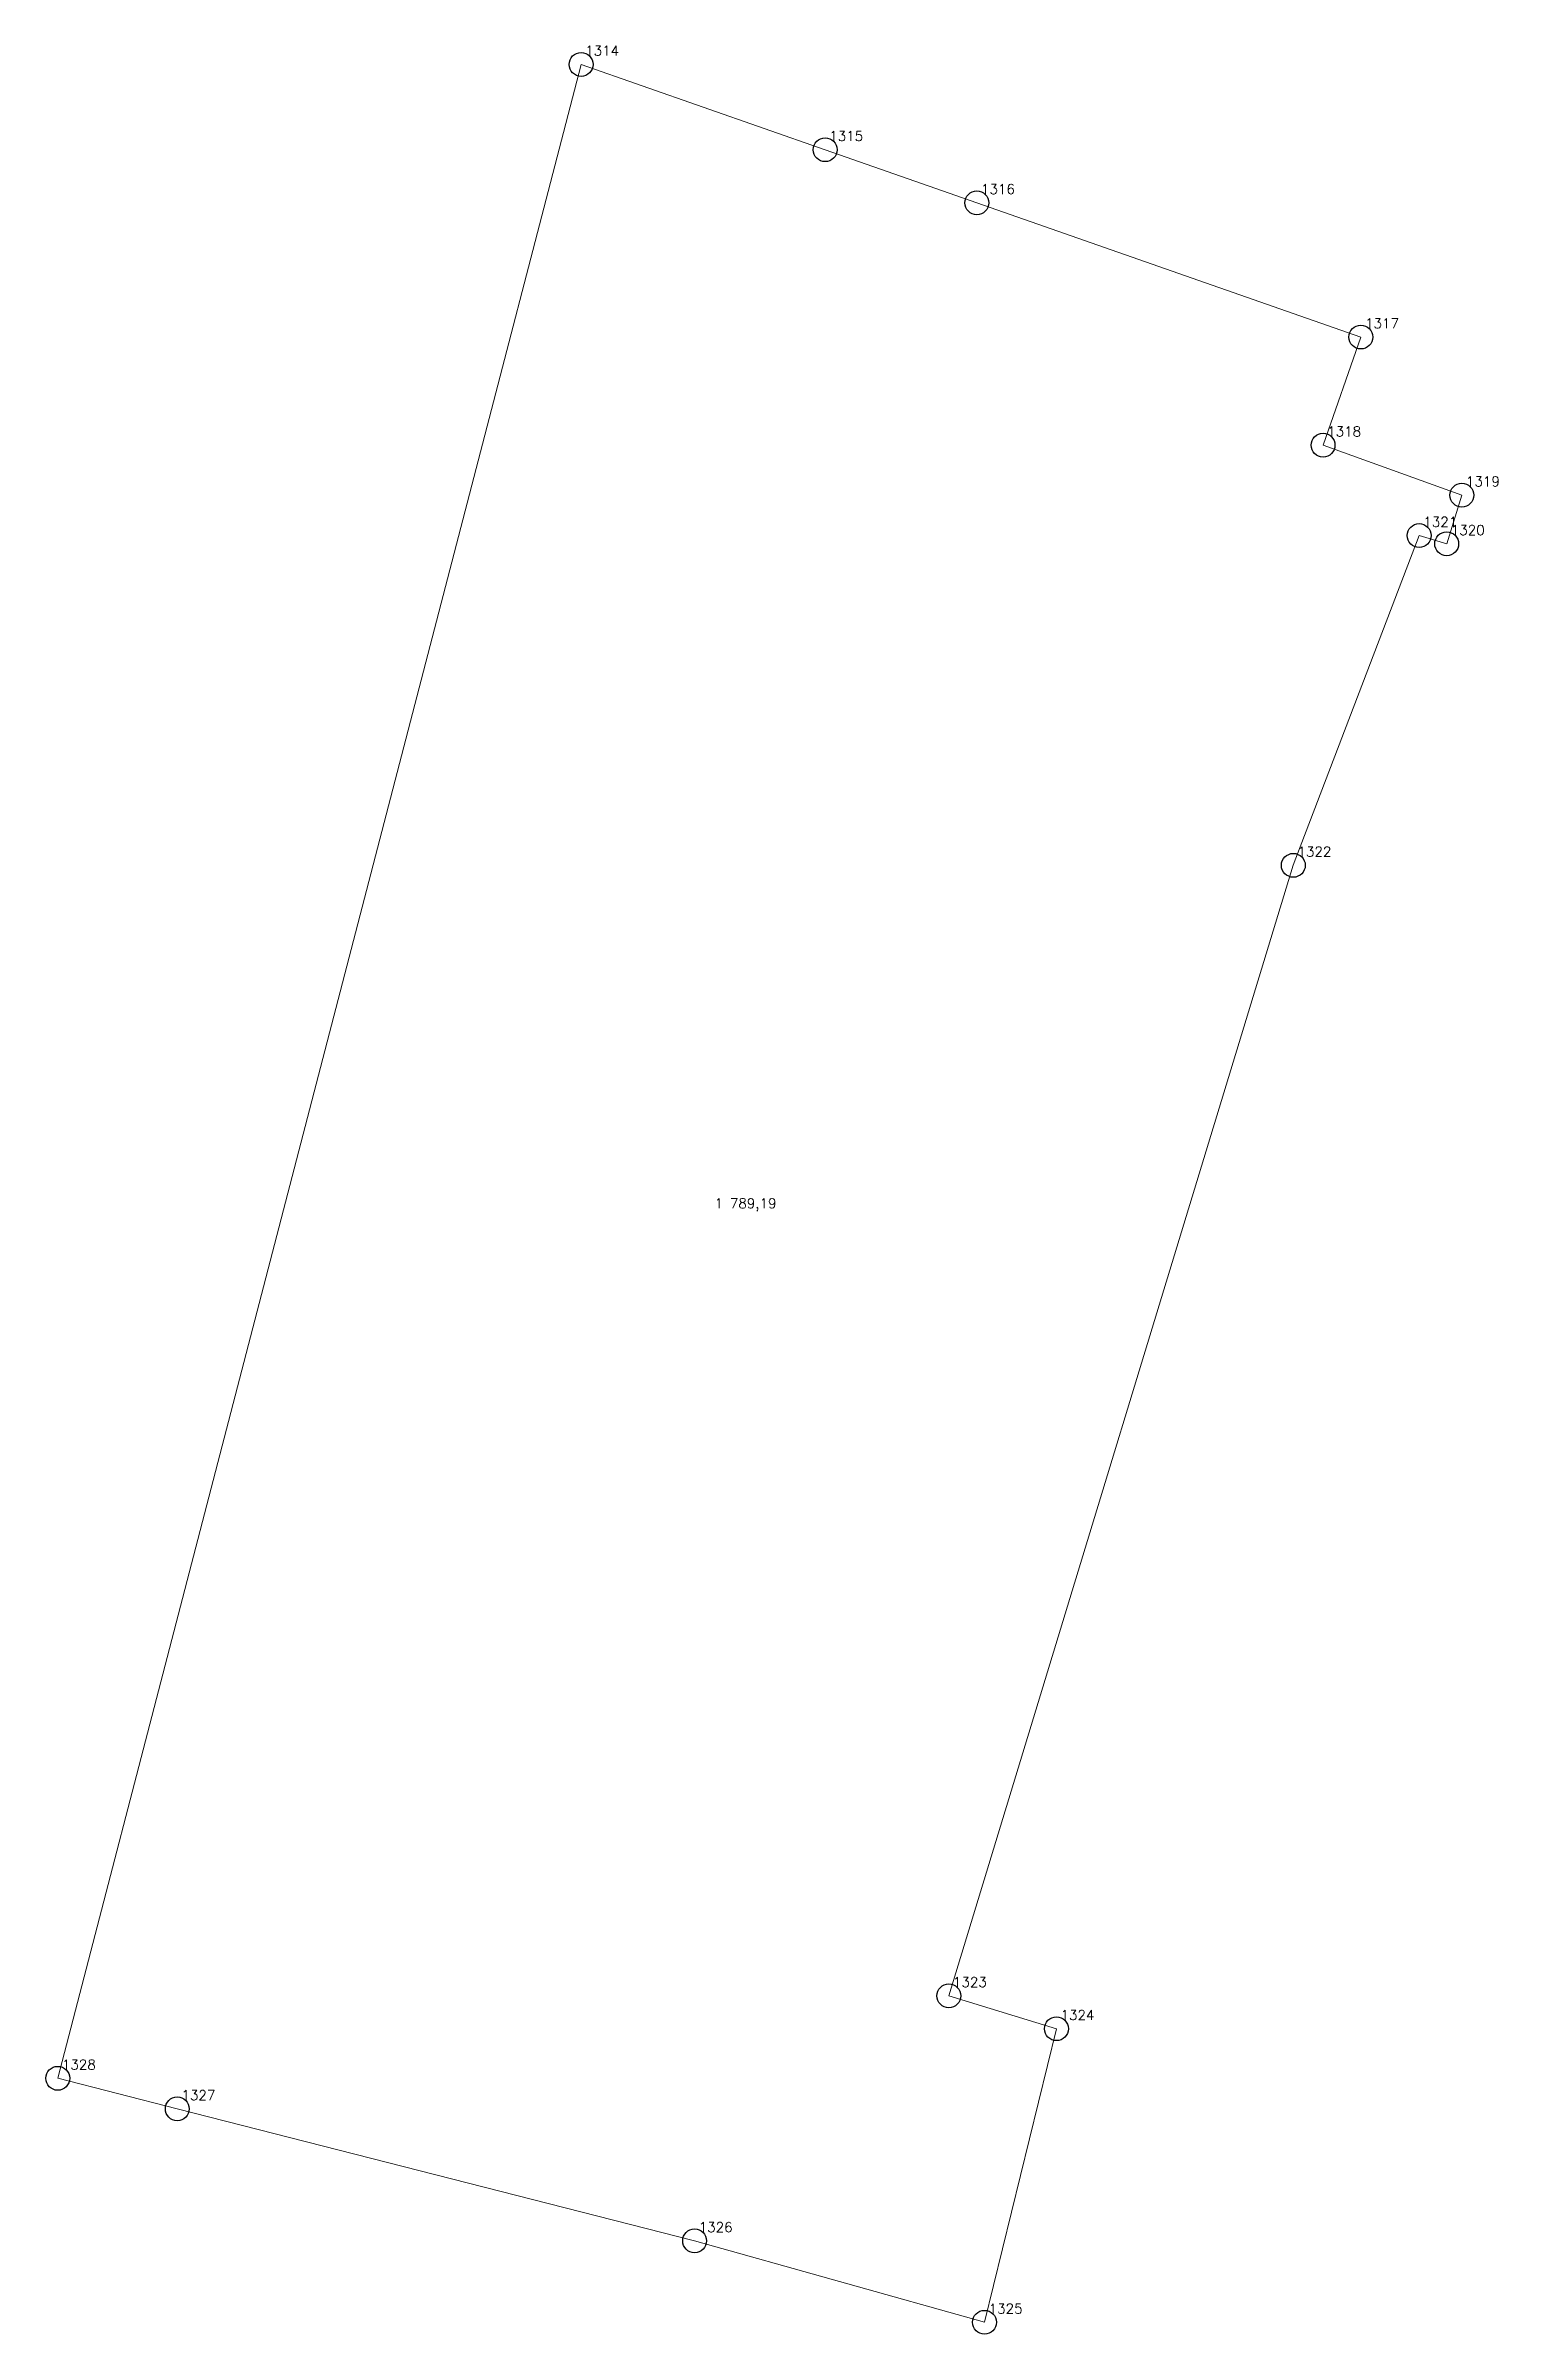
# Model space of a CAD drawing. Extents: x 1391578 to 1399811, y 355675 to 360827.
# Drawn here: x 1394630.2 to 1394675.9, y 360144.3 to 360216.2 of the extents above; entities that cross this region are included whole.
import ezdxf

# ---------------------------------------------------------------- set-up
doc = ezdxf.new("R2010")
doc.units = 0
doc.header["$PDMODE"] = 33
doc.header["$PDSIZE"] = 0.75
doc.layers.add('6 - утвержденные границы территорий окн', color=7, linetype='Continuous')
doc.styles.get("Standard").update_dxf_attribs({"font": 'simplex.shx'})

msp = doc.modelspace()

# ---------------------------------------------------------------- texts
at = {"layer": '6 - утвержденные границы территорий окн', "color": 7}
for s, p in [('1314', (1394647.182, 360215.861)), ('1315', (1394654.848, 360213.179)), ('1316', (1394659.614, 360211.512)), ('1317', (1394671.678, 360207.292)), ('1318', (1394670.489, 360203.894)), ('1319', (1394674.848, 360202.323)), ('1321', (1394673.508, 360201.052)), ('1320', (1394674.372, 360200.795)), ('1322', (1394669.555, 360190.689)), ('1 789,19', (1394651.245, 360179.638)), ('1323', (1394658.733, 360155.162)), ('1324', (1394662.113, 360154.127)), ('1328', (1394630.742, 360152.568)), ('1327', (1394634.498, 360151.609)), ('1326', (1394650.748, 360147.46)), ('1325', (1394659.854, 360144.9))]:
    msp.add_text(s, height=0.3111, dxfattribs=at).set_placement(p)

# ---------------------------------------------------------------- linework, layer by layer
at = {"layer": '6 - утвержденные границы территорий окн', "color": 7, "lineweight": 20}
msp.add_lwpolyline([(1394647.053, 360215.586), (1394654.719, 360212.905), (1394659.485, 360211.237), (1394671.548, 360207.018), (1394670.36, 360203.62), (1394674.719, 360202.049), (1394674.243, 360200.521), (1394673.378, 360200.778), (1394669.426, 360190.415), (1394658.604, 360154.887), (1394661.984, 360153.853), (1394659.725, 360144.626), (1394650.619, 360147.186), (1394634.369, 360151.335), (1394630.613, 360152.294), (1394647.053, 360215.586)], close=True, dxfattribs=at)
at = {"layer": '6 - утвержденные границы территорий окн'}
for p in [(1394647.053, 360215.586), (1394654.719, 360212.905), (1394659.485, 360211.237), (1394671.548, 360207.018), (1394670.36, 360203.62), (1394674.719, 360202.049), (1394673.378, 360200.778), (1394674.243, 360200.521), (1394669.426, 360190.415), (1394658.604, 360154.887), (1394661.984, 360153.853), (1394630.613, 360152.294), (1394634.369, 360151.335), (1394650.619, 360147.186), (1394659.725, 360144.626)]:
    msp.add_point(p, dxfattribs=at)

msp.set_redraw_order([(e.dxf.handle, doc.entitydb.next_handle()) for e in msp.query("TEXT MTEXT ATTDEF DIMENSION ARC_DIMENSION")])  # texts and dimensions are drawn at this point

doc.saveas('drawing.dxf')
